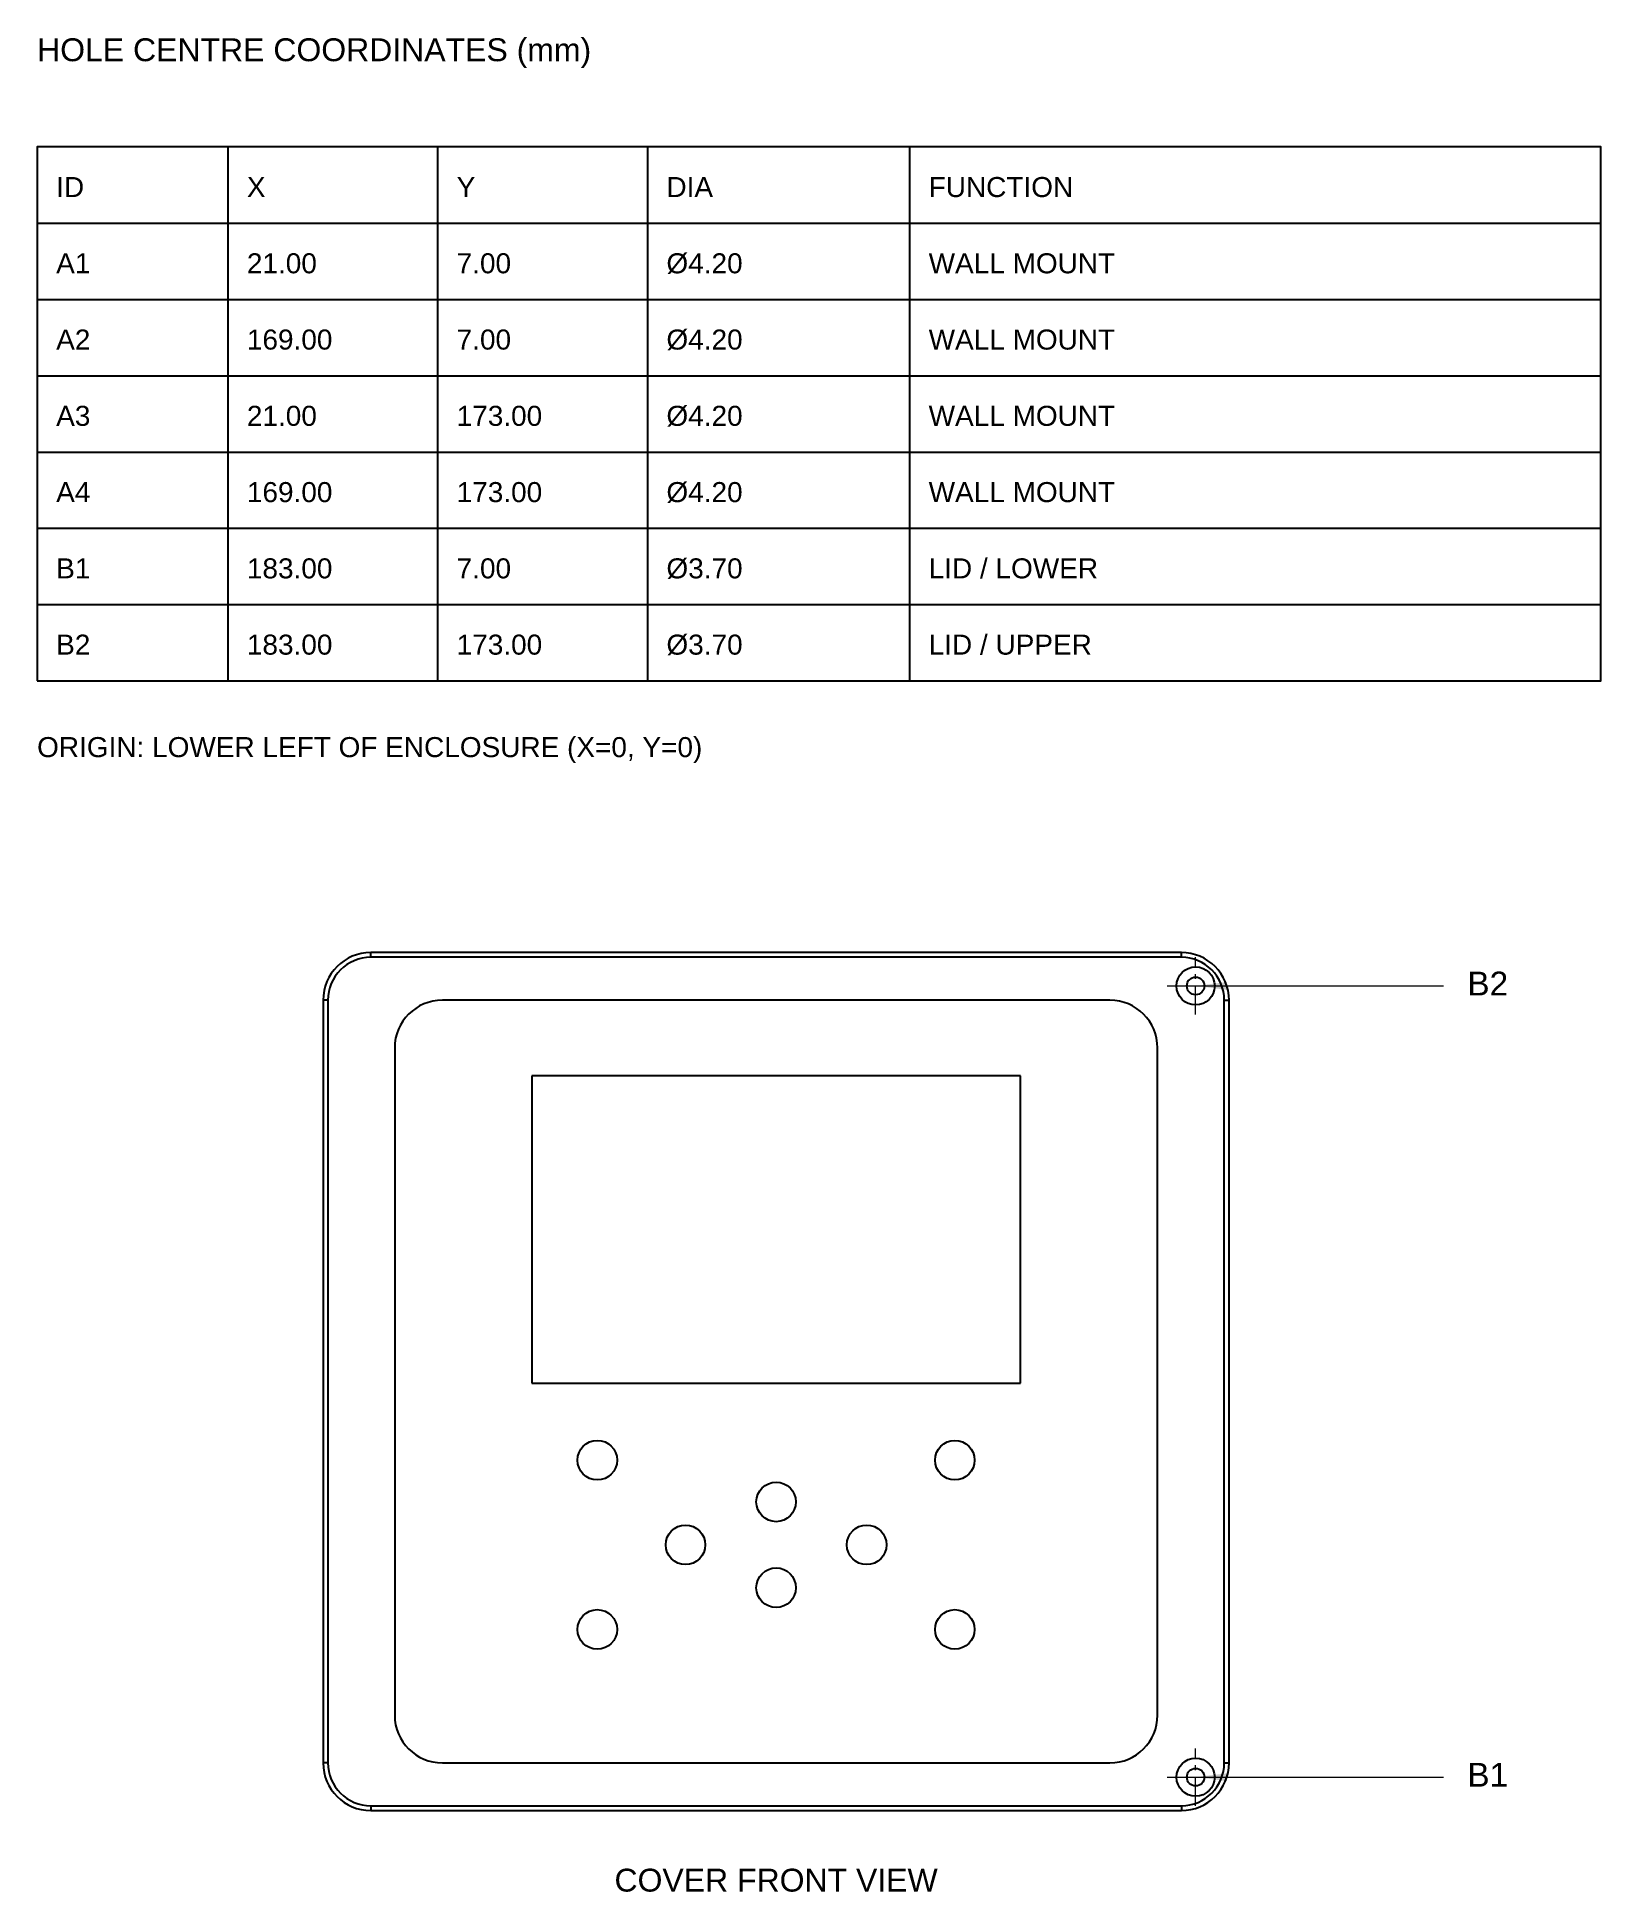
# Model space of a CAD drawing. Header units: millimetres. Extents: x 66 to 1698, y 104 to 554.
# Drawn here: x 1370 to 1698, y 157.9 to 547.1 of the extents above; entities that cross this region are included whole.
import ezdxf
from ezdxf.enums import TextEntityAlignment as Align

# ---------------------------------------------------------------- set-up
doc = ezdxf.new("R2010")
doc.units = ezdxf.units.MM
doc.linetypes.add('WB_CENTER', pattern=[10, 6, -1.5, 1, -1.5])
for name, color, linetype, lineweight in [('CENTER', 7, 'WB_CENTER', 18), ('DETAIL', 7, 'Continuous', 25), ('DIM', 7, 'Continuous', 18), ('TEXT', 7, 'Continuous', 0)]:
    doc.layers.add(name, color=color, linetype=linetype, lineweight=lineweight)
doc.styles.get("Standard").update_dxf_attribs({"font": 'arial.ttf'})

msp = doc.modelspace()

# ---------------------------------------------------------------- texts
at = {"layer": 'TEXT'}
for s, height, p in [('HOLE CENTRE COORDINATES (mm)', 4.8, (1370, 542)), ('ID', 4.2, (1374, 513.5)), ('X', 4.2, (1414, 513.5)), ('Y', 4.2, (1458, 513.5)), ('DIA', 4.2, (1502, 513.5)), ('FUNCTION', 4.2, (1557, 513.5)), ('A1', 4.2, (1374, 497.5)), ('21.00', 4.2, (1414, 497.5)), ('7.00', 4.2, (1458, 497.5)), ('Ø4.20', 4.2, (1502, 497.5)), ('WALL MOUNT', 4.2, (1557, 497.5)), ('A2', 4.2, (1374, 481.5)), ('169.00', 4.2, (1414, 481.5)), ('7.00', 4.2, (1458, 481.5)), ('Ø4.20', 4.2, (1502, 481.5)), ('WALL MOUNT', 4.2, (1557, 481.5)), ('A3', 4.2, (1374, 465.5)), ('21.00', 4.2, (1414, 465.5)), ('173.00', 4.2, (1458, 465.5)), ('Ø4.20', 4.2, (1502, 465.5)), ('WALL MOUNT', 4.2, (1557, 465.5)), ('A4', 4.2, (1374, 449.5)), ('169.00', 4.2, (1414, 449.5)), ('173.00', 4.2, (1458, 449.5)), ('Ø4.20', 4.2, (1502, 449.5)), ('WALL MOUNT', 4.2, (1557, 449.5)), ('B1', 4.2, (1374, 433.5)), ('183.00', 4.2, (1414, 433.5)), ('7.00', 4.2, (1458, 433.5)), ('Ø3.70', 4.2, (1502, 433.5)), ('LID / LOWER', 4.2, (1557, 433.5)), ('B2', 4.2, (1374, 417.5)), ('183.00', 4.2, (1414, 417.5)), ('173.00', 4.2, (1458, 417.5)), ('Ø3.70', 4.2, (1502, 417.5)), ('LID / UPPER', 4.2, (1557, 417.5)), ('ORIGIN: LOWER LEFT OF ENCLOSURE (X=0, Y=0)', 4.2, (1370, 396)), ('B2', 5, (1670, 346)), ('B1', 5, (1670, 180))]:
    msp.add_text(s, height=height, dxfattribs=at).set_placement(p)
msp.add_text('COVER FRONT VIEW', height=4.8, dxfattribs=at).set_placement((1525, 158), align=Align.CENTER)

# ---------------------------------------------------------------- linework, layer by layer
at = {"layer": 'CENTER'}
for p, q in [((1613, 342), (1613, 354)), ((1607, 348), (1619, 348)), ((1613, 176), (1613, 188)), ((1607, 182), (1619, 182))]:
    msp.add_line(p, q, dxfattribs=at)
at = {"layer": 'DETAIL'}
for p, q in [((1410, 524), (1410, 412)), ((1454, 524), (1454, 412)), ((1498, 524), (1498, 412)), ((1553, 524), (1553, 412)), ((1370, 508), (1698, 508)), ((1370, 492), (1698, 492)), ((1370, 476), (1698, 476)), ((1370, 460), (1698, 460)), ((1370, 444), (1698, 444)), ((1370, 428), (1698, 428)), ((1440, 354), (1440, 355)), ((1610, 355), (1440, 355)), ((1610, 354), (1610, 355)), ((1610, 354), (1440, 354)), ((1430, 345), (1430, 185)), ((1431, 345), (1430, 345)), ((1431, 345), (1431, 185)), ((1595, 345), (1455, 345)), ((1619, 345), (1620, 345)), ((1619, 185), (1619, 345)), ((1620, 185), (1620, 345)), ((1445, 335), (1445, 195)), ((1605, 195), (1605, 335)), ((1473.75, 329.15), (1473.75, 264.65)), ((1576.25, 329.15), (1473.75, 329.15)), ((1576.25, 264.65), (1576.25, 329.15)), ((1473.75, 264.65), (1576.25, 264.65)), ((1431, 185), (1430, 185)), ((1455, 185), (1595, 185)), ((1619, 185), (1620, 185)), ((1440, 176), (1610, 176)), ((1440, 176), (1440, 175)), ((1610, 176), (1610, 175)), ((1440, 175), (1610, 175))]:
    msp.add_line(p, q, dxfattribs=at)
msp.add_lwpolyline([(1370, 412), (1698, 412), (1698, 524), (1370, 524)], close=True, dxfattribs=at)
for centre, radius in [((1613, 348), 4), ((1613, 348), 1.85), ((1487.5, 248.5), 4.15), ((1562.5, 248.5), 4.15), ((1525, 239.75), 4.15), ((1506, 230.75), 4.15), ((1544, 230.75), 4.15), ((1525, 221.75), 4.15), ((1487.5, 213), 4.15), ((1562.5, 213), 4.15), ((1613, 182), 4), ((1613, 182), 1.85)]:
    msp.add_circle(centre, radius, dxfattribs=at)
for centre, radius, start, end in [((1440, 345), 10, 90, 180), ((1610, 345), 10, 0, 90), ((1440, 345), 9, 90, 180), ((1610, 345), 9, 0, 90), ((1455, 335), 10, 90, 180), ((1595, 335), 10, 0, 90), ((1455, 195), 10, 180, 270), ((1595, 195), 10, 270, 0), ((1440, 185), 10, 180, 270), ((1440, 185), 9, 180, 270), ((1610, 185), 10, 270, 0), ((1610, 185), 9, 270, 0)]:
    msp.add_arc(centre, radius, start, end, dxfattribs=at)
at = {"layer": 'DIM'}
for p, q in [((1613, 348), (1640, 348)), ((1640, 348), (1665, 348)), ((1613, 182), (1640, 182)), ((1640, 182), (1665, 182))]:
    msp.add_line(p, q, dxfattribs=at)
for points in [[(1613, 348), (1619.604, 348.82), (1619.604, 347.18)], [(1613, 182), (1619.604, 182.82), (1619.604, 181.18)]]:
    msp.add_solid(points, dxfattribs=at)

msp.set_redraw_order([(e.dxf.handle, doc.entitydb.next_handle()) for e in msp.query("TEXT MTEXT ATTDEF DIMENSION ARC_DIMENSION")])  # texts and dimensions are drawn at this point

doc.saveas('drawing.dxf')
